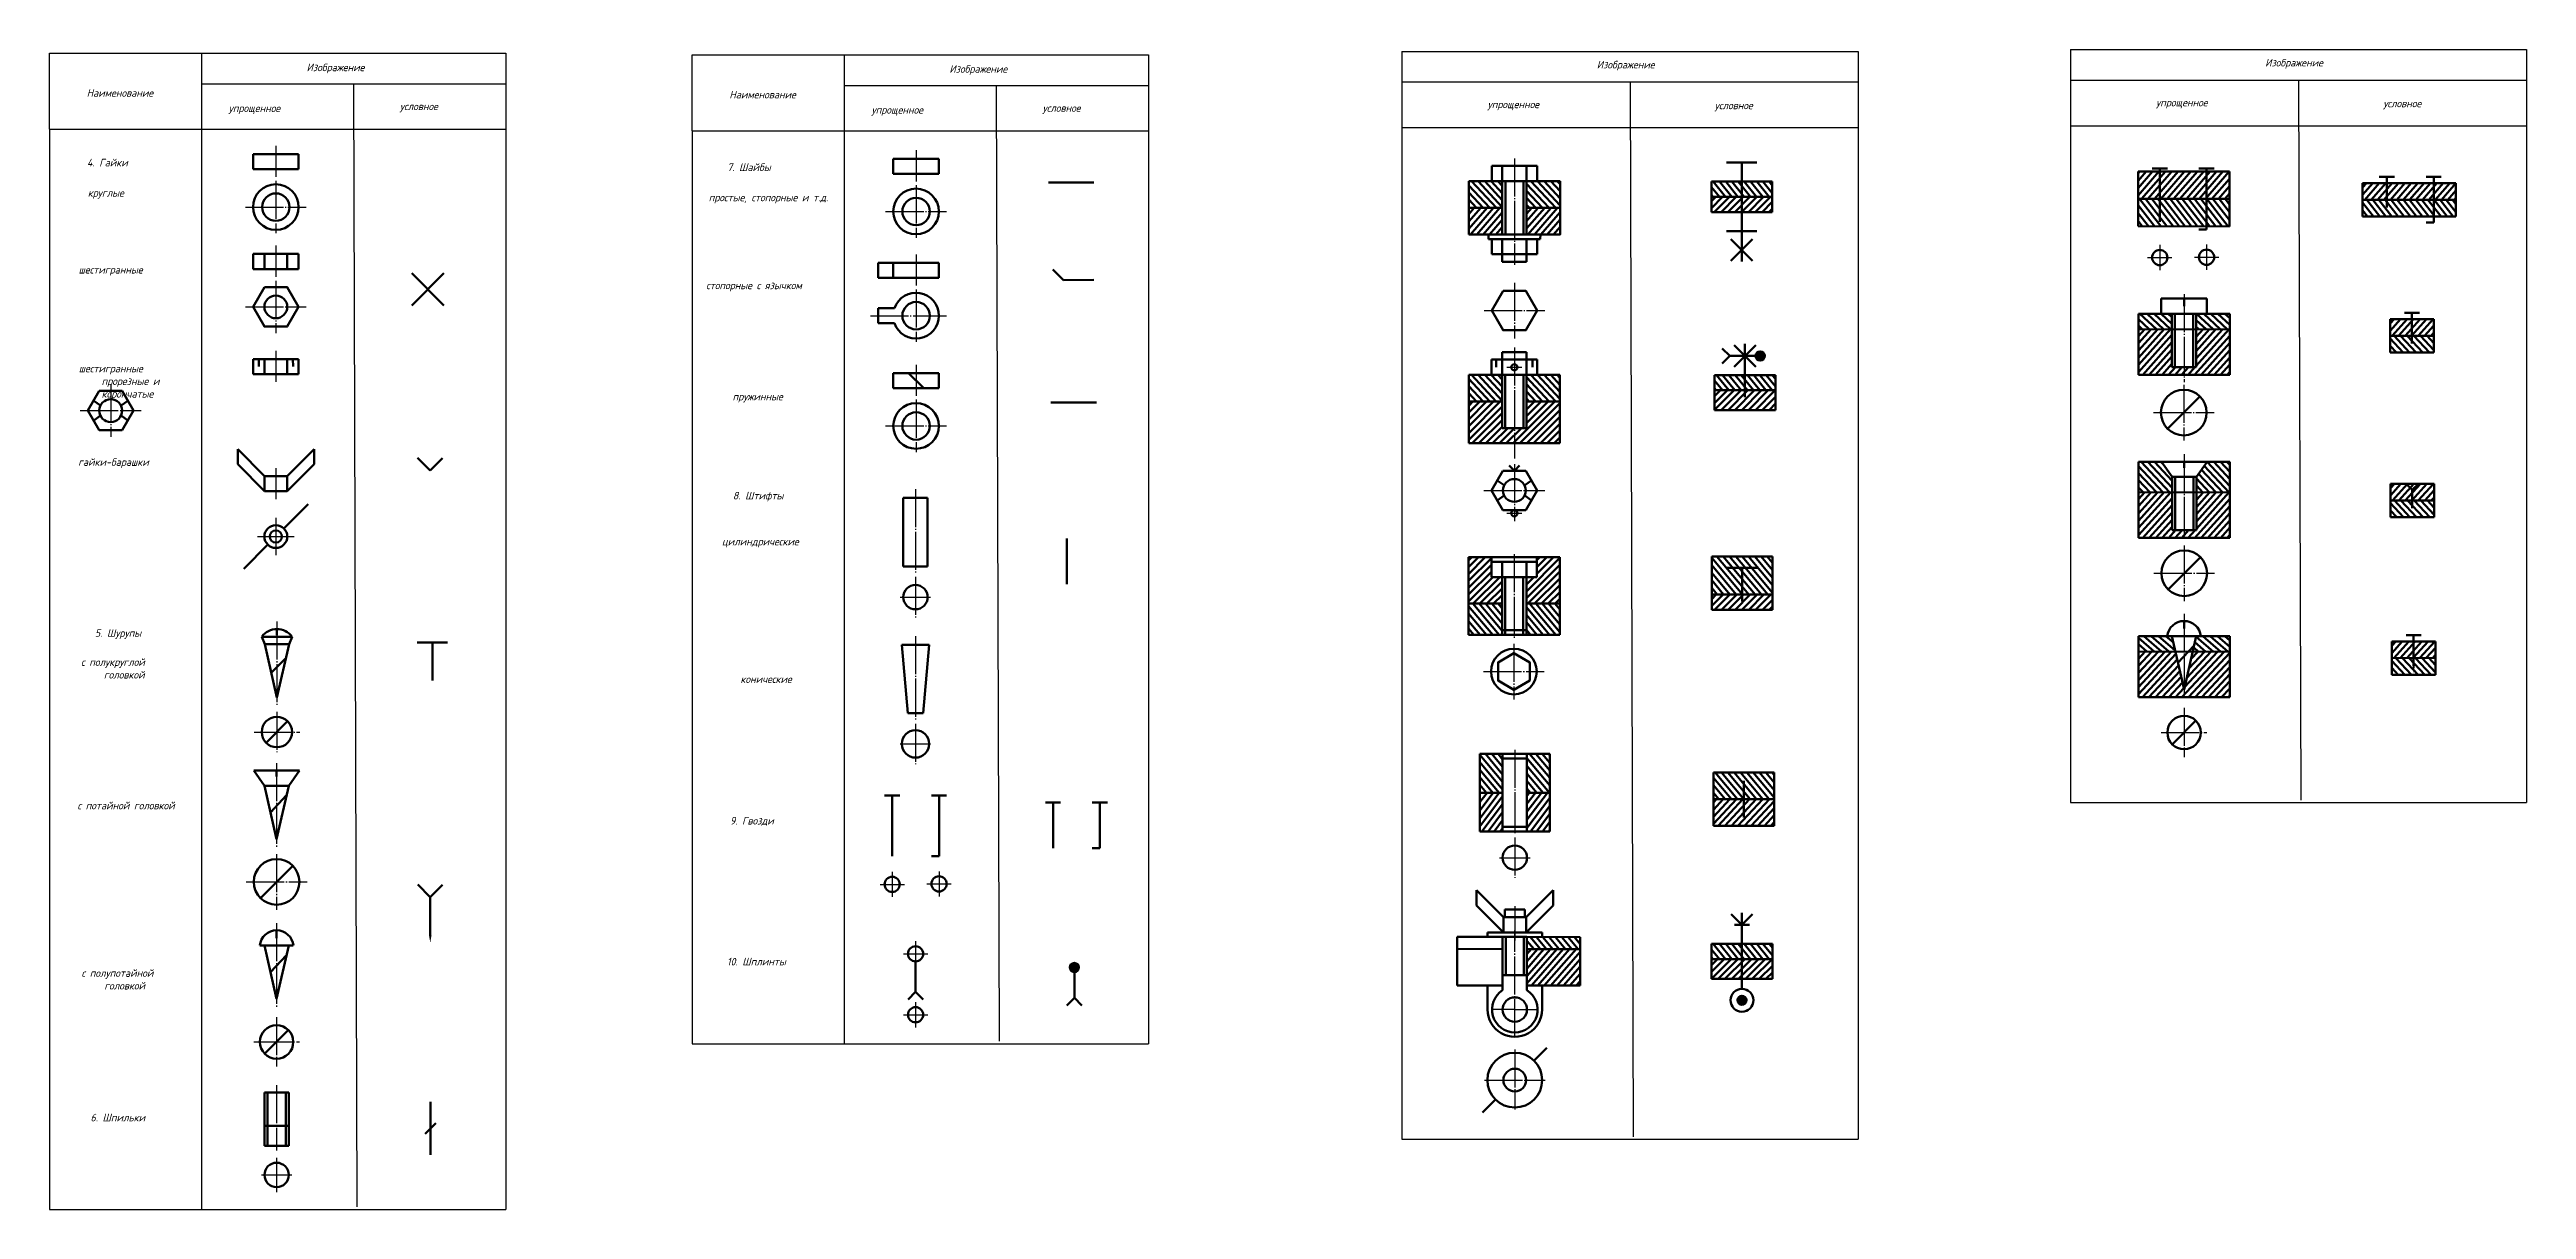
# Model space of a CAD drawing. Header units: millimetres. Extents: x 1399 to 4848, y 1458 to 2650.
# Drawn here: x 2681 to 4310, y 1888 to 2650 of the extents above; entities that cross this region are included whole.
import ezdxf

# ---------------------------------------------------------------- set-up
doc = ezdxf.new("R2010")
doc.units = ezdxf.units.MM
doc.linetypes.add('JIS_08_25', pattern=[28, 25, -1.125, 0.75, -1.125])
for name, color, linetype, lineweight in [('Осевые линии', 140, 'JIS_08_25', 30), ('Основные линии', 10, 'Continuous', 70), ('Размеры', 7, 'Continuous', 30), ('Тонкие', 90, 'Continuous', 30)]:
    doc.layers.add(name, color=color, linetype=linetype, lineweight=lineweight)
doc.styles.add('ГОСТ-5', font='', dxfattribs={"oblique": 15, "height": 5})
doc.styles.get('ГОСТ-5').set_extended_font_data('GOST Common')
pattern_1 = [(45, (-105.9775, 0), (-2.245064, 2.245064), [])]
pattern_2 = [(130, (-105.9775, 0), (-2.432191, -2.0408507), [])]
pattern_3 = [(228, (-65.294, 2.6545), (2.3594848, -2.1244897), [])]

msp = doc.modelspace()

# ---------------------------------------------------------------- texts
at = {"layer": 'Размеры', "char_height": 5, "attachment_point": 1, "style": 'ГОСТ-5'}
for s, insert, width in [('Изображение', (2849.6, 2641), 71.98), ('Изображение', (3272.4, 2640), 71.98), ('Изображение', (3698.2, 2642.8), 71.98), ('Изображение', (4137.8, 2644.1), 71.98), ('Наименование', (2705, 2624.2), 71.98), ('Наименование', (3127.7, 2623.1), 71.98), ('упрощенное', (2798.4, 2614.2), 71.98), ('условное', (2911, 2615.4), 71.98), ('упрощенное', (3221.2, 2613.1), 71.98), ('условное', (3333.7, 2614.3), 71.98), ('упрощенное', (3626.4, 2616.7), 71.98), ('условное', (3775.8, 2616), 71.98), ('упрощенное', (4066.1, 2617.9), 71.98), ('условное', (4215.5, 2617.3), 71.98), ('\\pxi-3,l4,t4;4. Гайки', (2700.2, 2578.4), 71.98), ('\\pxi-3,l4,t4;7. Шайбы', (3121.3, 2575.4), 71.98), ('\\pxi-3,l4,t4;круглые', (2700.7, 2558.5), 71.98), ('\\pxi-3,l4,t4;простые, стопорные и т.д.', (3109.1, 2555.5), 93.379), ('\\pxi-3,l4,t4;шестигранные', (2694.7, 2508), 71.98), ('\\pxi-3,l4,t4;стопорные с язычком', (3107.4, 2497.7), 93.379), ('\\pxi-3,l4,t4;шестигранные прорезные и корончатые', (2694.8, 2443.1), 71.98), ('\\pxi-3,l4,t4;пружинные', (3124.8, 2424.6), 93.379), ('\\pxi-3,l4,t4;гайки-барашки', (2694.4, 2381.6), 71.98), ('\\pxi-3,l4,t4;8. Штифты', (3125, 2359.5), 71.98), ('\\pxi-3,l4,t4;цилиндрические', (3117.8, 2329.3), 93.379), ('\\pxi-3,l4,t4;5. Шурупы', (2705.4, 2269.2), 71.98), ('\\pxi-3,l4,t4;с полукруглой головкой', (2696.3, 2250.1), 71.98), ('\\pxi-3,l4,t4;конические', (3130, 2238.9), 93.379), ('\\pxi-3,l4,t4;с потайной головкой', (2693.9, 2155.8), 71.98), ('\\pxi-3,l4,t4;9. Гвозди', (3123.1, 2145.8), 71.98), ('\\pxi-3,l4,t4;10. Шплинты', (3121.1, 2053.2), 71.98), ('\\pxi-3,l4,t4;с полупотайной головкой', (2696.6, 2045.7), 71.98), ('\\pxi-3,l4,t4;6. Шпильки', (2702.5, 1950.7), 71.98)]:
    msp.add_mtext(s, dxfattribs=dict(at, insert=insert, width=width))

# ---------------------------------------------------------------- hatches: boundary and pattern name
at = {"layer": 'Основные линии'}
h = msp.add_hatch(dxfattribs=at)
h.set_pattern_fill('ANSI31', color=256, angle=88)
h.set_pattern_definition([(133, (-105.9775, 0), (-2.322048, -2.1653448), [])])
h.paths.add_polyline_path([(3636.1, 2563.7), (3629.1, 2563.7), (3614.1, 2563.7), (3614.1, 2546.2), (3636.1, 2546.2)])
h.paths.add_polyline_path([(3674.1, 2546.2), (3674.1, 2563.7), (3659.1, 2563.7), (3652.1, 2563.7), (3652.1, 2546.2)])
h = msp.add_hatch(dxfattribs=at)
h.set_pattern_fill('ANSI31', color=256, angle=84)
h.set_pattern_definition([(129, (-105.9775, 0), (-2.4674384, -1.9980922), [])])
h.paths.add_polyline_path([(3793.6, 2563.4), (3773.6, 2563.4), (3773.6, 2553.4), (3793.6, 2553.4)])
h.paths.add_polyline_path([(3813.6, 2563.4), (3793.6, 2563.4), (3793.6, 2553.4), (3813.6, 2553.4)])
h = msp.add_hatch(dxfattribs=at)
h.set_pattern_fill('ANSI31', color=256, angle=4)
h.set_pattern_definition([(49, (-65.294, 2.6545), (-2.396203, 2.0829874), [])])
h.paths.add_polyline_path([(4068.5, 2570), (4054.3, 2570), (4054.3, 2552), (4068.5, 2552)])
h.paths.add_polyline_path([(4099.3, 2570), (4068.5, 2570), (4068.5, 2552), (4099.3, 2552)])
h.paths.add_polyline_path([(4114.3, 2570), (4099.3, 2570), (4099.3, 2552), (4114.3, 2552)])
h.paths.add_polyline_path([(4217.9, 2562.5), (4201.9, 2562.5), (4201.9, 2551.5), (4217.9, 2551.5)])
h.paths.add_polyline_path([(4248.7, 2562.5), (4217.9, 2562.5), (4217.9, 2551.5), (4248.7, 2551.5)])
h.paths.add_polyline_path([(4263.3, 2562.5), (4248.7, 2562.5), (4248.7, 2551.5), (4263.3, 2551.5)])
h = msp.add_hatch(dxfattribs=at)
h.set_pattern_fill('ANSI31', color=256, angle=4)
h.set_pattern_definition([(49, (-105.9775, 0), (-2.396203, 2.0829874), [])])
h.paths.add_polyline_path([(3636.1, 2546.2), (3614.1, 2546.2), (3614.1, 2528.7), (3636.1, 2528.7)])
h.paths.add_polyline_path([(3674.1, 2528.7), (3674.1, 2546.2), (3652.1, 2546.2), (3652.1, 2528.7)])
h = msp.add_hatch(dxfattribs=at)
h.set_pattern_fill('ANSI31', color=256)
h.set_pattern_definition(pattern_1)
h.paths.add_polyline_path([(3793.6, 2553.4), (3773.6, 2553.4), (3773.6, 2543.4), (3793.6, 2543.4)])
h.paths.add_polyline_path([(3813.6, 2553.4), (3793.6, 2553.4), (3793.6, 2543.4), (3813.6, 2543.4)])
h = msp.add_hatch(dxfattribs=at)
h.set_pattern_fill('ANSI31', color=256, angle=83)
h.set_pattern_definition([(128, (-65.294, 2.6545), (-2.5019341, -1.9547252), [])])
h.paths.add_polyline_path([(4054.3, 2552), (4054.3, 2534.1), (4099.3, 2534), (4099.3, 2552)])
h.paths.add_polyline_path([(4114.3, 2552), (4099.3, 2552), (4099.3, 2534), (4114.3, 2533.9)])
h.paths.add_polyline_path([(4248.7, 2551.5), (4201.9, 2551.5), (4201.9, 2540.5), (4248.7, 2540.5)])
h.paths.add_polyline_path([(4263.3, 2551.5), (4248.7, 2551.5), (4248.7, 2540.5), (4263.3, 2540.5)])
h = msp.add_hatch(dxfattribs=at)
h.set_pattern_fill('ANSI31', color=256, angle=92)
h.set_pattern_definition([(137, (-65.294, 2.6545), (-2.1653448, -2.322048), [])])
h.paths.add_polyline_path([(4076.5, 2466.4), (4076.5, 2476.5), (4069.5, 2476.5), (4054.5, 2476.5), (4054.5, 2466.5)])
h.paths.add_polyline_path([(4114.5, 2466.3), (4114.5, 2476.5), (4099.5, 2476.5), (4092.5, 2476.5), (4092.5, 2466.4)])
h = msp.add_hatch(dxfattribs=at)
h.set_pattern_fill('ANSI31', color=256, angle=183)
h.set_pattern_definition(pattern_3)
h.paths.add_polyline_path([(4076.5, 2466.4), (4054.5, 2466.5), (4054.5, 2436.5), (4084.5, 2436.5), (4084.5, 2441.5), (4076.5, 2441.5)])
h.paths.add_polyline_path([(4092.5, 2466.4), (4092.5, 2441.5), (4084.5, 2441.5), (4084.5, 2436.5), (4114.5, 2436.5), (4114.5, 2466.3)])
h = msp.add_hatch(dxfattribs=at)
h.set_pattern_fill('ANSI31', color=256, angle=183)
h.set_pattern_definition(pattern_3)
h.paths.add_polyline_path([(4234.4, 2473.1), (4220, 2473.1), (4220, 2462.1), (4234.4, 2462.1)])
h.paths.add_polyline_path([(4248.8, 2473.1), (4236.1, 2473.1), (4234.4, 2473.1), (4234.4, 2462.1), (4248.8, 2462.1)])
h = msp.add_hatch(dxfattribs=at)
h.set_pattern_fill('ANSI31', color=256, angle=88)
h.set_pattern_definition([(133, (-65.294, 2.6545), (-2.322048, -2.1653448), [])])
h.paths.add_polyline_path([(4220, 2462.1), (4220, 2451.1), (4248.8, 2451.1), (4248.8, 2462.1)])
h = msp.add_hatch(color=256, dxfattribs=at)
h.dxf.hatch_style = 1
h.paths.add_polyline_path([(3808.7, 2448.8, 1), (3802.7, 2448.8, 1)])
h = msp.add_hatch(dxfattribs=at)
h.set_pattern_fill('ANSI31', color=256, angle=88)
h.set_pattern_definition([(133, (-106.0034, -127.297), (-2.322048, -2.1653448), [])])
h.paths.add_polyline_path([(3636, 2436.4), (3629, 2436.4), (3614, 2436.4), (3614, 2418.9), (3636, 2418.9)])
h.paths.add_polyline_path([(3674, 2418.9), (3674, 2436.4), (3659, 2436.4), (3652, 2436.4), (3652, 2418.9)])
h = msp.add_hatch(dxfattribs=at)
h.set_pattern_fill('ANSI31', color=256, angle=84)
h.set_pattern_definition([(129, (-103.8605, -127.159), (-2.4674384, -1.9980922), [])])
h.paths.add_polyline_path([(3795.7, 2436.3), (3775.7, 2436.3), (3775.7, 2426.3), (3795.7, 2426.3)])
h.paths.add_polyline_path([(3815.7, 2436.3), (3795.7, 2436.3), (3795.7, 2426.3), (3815.7, 2426.3)])
h = msp.add_hatch(dxfattribs=at)
h.set_pattern_fill('ANSI31', color=256)
h.set_pattern_definition([(45, (-106.0286, 7.1946), (-2.245064, 2.245064), [])])
h.paths.add_polyline_path([(3636, 2418.9), (3614, 2418.9), (3614, 2391.4), (3643, 2391.4), (3643, 2401.4), (3636, 2401.4)])
h.paths.add_polyline_path([(3674, 2418.9), (3652, 2418.9), (3652, 2401.4), (3643, 2401.4), (3643, 2391.4), (3674, 2391.4)])
h = msp.add_hatch(dxfattribs=at)
h.set_pattern_fill('ANSI31', color=256)
h.set_pattern_definition(pattern_1)
h.paths.add_polyline_path([(3815.7, 2413.3), (3815.7, 2426.3), (3775.7, 2426.3), (3775.7, 2413.3)])
h = msp.add_hatch(dxfattribs=at)
h.set_pattern_fill('ANSI31', color=256, angle=88)
h.set_pattern_definition([(133, (-65.284, 25.448), (-2.322048, -2.1653448), [])])
h.paths.add_polyline_path([(4076.6, 2359.2), (4076.6, 2369.3), (4069.6, 2379.3), (4054.6, 2379.3), (4054.6, 2369.3), (4054.6, 2359.3)])
h.paths.add_polyline_path([(4114.6, 2359), (4114.6, 2379.3), (4099.6, 2379.3), (4092.6, 2369.3), (4092.6, 2359.1)])
h = msp.add_hatch(dxfattribs=at)
h.set_pattern_fill('ANSI31', color=256, angle=183)
h.set_pattern_definition([(228, (-65.095, -105.619), (2.3594848, -2.1244897), [])])
h.paths.add_polyline_path([(4234.6, 2364.8), (4220.2, 2364.8), (4220.2, 2353.8), (4234.6, 2353.8)])
h.paths.add_polyline_path([(4249, 2364.8), (4236.3, 2364.8), (4234.6, 2364.8), (4234.6, 2353.8), (4249, 2353.8)])
h = msp.add_hatch(dxfattribs=at)
h.set_pattern_fill('ANSI31', color=256, angle=183)
h.set_pattern_definition([(228, (-65.2536, -104.5767), (2.3594848, -2.1244897), [])])
h.paths.add_polyline_path([(4076.6, 2359.2), (4054.6, 2359.3), (4054.6, 2329.3), (4084.6, 2329.3), (4084.6, 2334.3), (4076.6, 2334.3)])
h.paths.add_polyline_path([(4114.6, 2359), (4092.6, 2359.1), (4092.6, 2334.3), (4084.6, 2334.3), (4084.6, 2329.3), (4114.6, 2329.3)])
h = msp.add_hatch(dxfattribs=at)
h.set_pattern_fill('ANSI31', color=256, angle=88)
h.set_pattern_definition([(133, (-65.095, -105.619), (-2.322048, -2.1653448), [])])
h.paths.add_polyline_path([(4220.2, 2353.8), (4220.2, 2342.8), (4249, 2342.8), (4249, 2353.8)])
h = msp.add_hatch(dxfattribs=at)
h.set_pattern_fill('ANSI31', color=256)
h.set_pattern_definition(pattern_1)
h.paths.add_polyline_path([(3628.9, 2303.5), (3628.9, 2313.5), (3628.9, 2316.5), (3613.9, 2316.5), (3613.9, 2286), (3635.9, 2286), (3635.9, 2303.5)])
h.paths.add_polyline_path([(3658.9, 2303.5), (3651.9, 2303.5), (3651.9, 2286), (3673.9, 2286), (3673.9, 2316.5), (3658.9, 2316.5), (3658.9, 2313.5)])
h = msp.add_hatch(dxfattribs=at)
h.set_pattern_fill('ANSI31', color=256, angle=85)
h.set_pattern_definition(pattern_2)
h.paths.add_polyline_path([(3813.8, 2292), (3813.8, 2317), (3793.8, 2317), (3773.8, 2317), (3773.8, 2292)])
h = msp.add_hatch(dxfattribs=at)
h.set_pattern_fill('ANSI31', color=256, angle=85)
h.set_pattern_definition(pattern_2)
h.paths.add_polyline_path([(3613.9, 2265.5), (3635.9, 2265.5), (3635.9, 2268.5), (3635.9, 2286), (3613.9, 2286)])
h.paths.add_polyline_path([(3651.9, 2286), (3651.9, 2268.5), (3651.9, 2265.5), (3673.9, 2265.5), (3673.9, 2286)])
h = msp.add_hatch(dxfattribs=at)
h.set_pattern_fill('ANSI31', color=256)
h.set_pattern_definition([(45, (-105.747, -261.4324), (-2.245064, 2.245064), [])])
h.paths.add_polyline_path([(3793.8, 2292), (3773.8, 2292), (3773.8, 2282), (3793.8, 2282)])
h.paths.add_polyline_path([(3813.8, 2292), (3793.8, 2292), (3793.8, 2282), (3813.8, 2282)])
h = msp.add_hatch(dxfattribs=at)
h.set_pattern_fill('ANSI31', color=256, angle=94)
h.set_pattern_definition([(139, (-63.67, 58.8668), (-2.0829874, -2.396203), [])])
h.paths.add_polyline_path([(4078.8, 2254.5), (4076.5, 2264.6), (4069.5, 2264.6), (4054.5, 2264.6), (4054.5, 2254.6)])
h.paths.add_polyline_path([(4114.5, 2254.3), (4114.5, 2264.6), (4099.5, 2264.6), (4092.5, 2264.6), (4090.2, 2254.4)])
h = msp.add_hatch(dxfattribs=at)
h.set_pattern_fill('ANSI31', color=256, angle=182)
h.set_pattern_definition([(227, (-63.67, 58.8668), (2.322048, -2.1653448), [])])
h.paths.add_polyline_path([(4078.8, 2254.5), (4054.5, 2254.6), (4054.5, 2224.6), (4084.5, 2224.6), (4084.5, 2229.6)])
h.paths.add_polyline_path([(4114.5, 2254.3), (4090.2, 2254.4), (4084.5, 2229.6), (4084.5, 2224.6), (4114.5, 2224.6)])
h = msp.add_hatch(dxfattribs=at)
h.set_pattern_fill('ANSI31', color=256, angle=183)
h.set_pattern_definition([(228, (-64.1625, -209.149), (2.3594848, -2.1244897), [])])
h.paths.add_polyline_path([(4235.5, 2261.2), (4221.1, 2261.2), (4221.1, 2250.2), (4235.5, 2250.3)])
h.paths.add_polyline_path([(4249.9, 2261.2), (4237.2, 2261.2), (4235.5, 2261.2), (4235.5, 2250.3), (4249.9, 2250.3)])
h = msp.add_hatch(dxfattribs=at)
h.set_pattern_fill('ANSI31', color=256, angle=88)
h.set_pattern_definition([(133, (-64.1625, -209.149), (-2.322048, -2.1653448), [])])
h.paths.add_polyline_path([(4221.1, 2250.2), (4221.1, 2239.2), (4249.9, 2239.2), (4249.9, 2250.3)])
h = msp.add_hatch(dxfattribs=at)
h.set_pattern_fill('ANSI31', color=256, angle=85)
h.set_pattern_definition(pattern_2)
h.paths.add_polyline_path([(3636.3, 2184.2), (3636.3, 2187.2), (3621.3, 2187.2), (3621.3, 2161.7), (3636.3, 2161.7)])
h.paths.add_polyline_path([(3667.3, 2187.2), (3652.3, 2187.2), (3652.3, 2184.2), (3652.3, 2161.7), (3667.3, 2161.7)])
h = msp.add_hatch(dxfattribs=at)
h.set_pattern_fill('ANSI31', color=256, angle=85)
h.set_pattern_definition(pattern_2)
h.paths.add_polyline_path([(3814.9, 2157.5), (3814.9, 2175), (3794.9, 2175), (3774.9, 2175), (3774.9, 2157.5)])
h = msp.add_hatch(dxfattribs=at)
h.set_pattern_fill('ANSI31', color=256, angle=8)
h.set_pattern_definition([(53, (-105.9775, 0), (-2.5356677, 1.9107627), [])])
h.paths.add_polyline_path([(3636.3, 2161.7), (3621.3, 2161.7), (3621.3, 2136.2), (3636.3, 2136.2), (3636.3, 2139.2)])
h.paths.add_polyline_path([(3652.3, 2139.2), (3652.3, 2136.2), (3667.3, 2136.2), (3667.3, 2161.7), (3652.3, 2161.7)])
h = msp.add_hatch(dxfattribs=at)
h.set_pattern_fill('ANSI31', color=256, angle=2)
h.set_pattern_definition([(47, (-105.9775, 0), (-2.322048, 2.1653448), [])])
h.paths.add_polyline_path([(3774.9, 2140), (3814.9, 2140), (3814.9, 2157.5), (3774.9, 2157.5)])
h = msp.add_hatch(dxfattribs=at)
h.set_pattern_fill('ANSI31', color=256, angle=85)
h.set_pattern_definition([(130, (-515.8205, -145.2366), (-2.4321911, -2.0408507), [])])
h.paths.add_polyline_path([(3687.3, 2058.9), (3687.3, 2066.7), (3652.3, 2066.9), (3652.3, 2058.8)])
h = msp.add_hatch(dxfattribs=at)
h.set_pattern_fill('ANSI31', color=256, angle=4)
h.set_pattern_definition([(49, (-515.8205, -145.2366), (-2.396203, 2.0829874), [])])
h.paths.add_polyline_path([(3687.3, 2034.9), (3687.3, 2058.9), (3652.3, 2058.8), (3652.3, 2034.9)])
h = msp.add_hatch(dxfattribs=at)
h.set_pattern_fill('ANSI31', color=256, angle=84)
h.set_pattern_definition([(129, (-105.9085, -501.1707), (-2.4674384, -1.9980922), [])])
h.paths.add_polyline_path([(3793.7, 2062.3), (3773.7, 2062.3), (3773.7, 2052.3), (3793.7, 2052.3)])
h.paths.add_polyline_path([(3813.7, 2062.3), (3793.7, 2062.3), (3793.7, 2052.3), (3813.7, 2052.3)])
h = msp.add_hatch(color=256, dxfattribs=at)
h.dxf.hatch_style = 1
h.paths.add_polyline_path([(3351.6, 2046.8, 1), (3357.6, 2046.8, 1)])
h = msp.add_hatch(dxfattribs=at)
h.set_pattern_fill('ANSI31', color=256)
h.set_pattern_definition([(45, (-108.0255, -374.0118), (-2.245064, 2.245064), [])])
h.paths.add_polyline_path([(3813.7, 2039.3), (3813.7, 2052.3), (3773.7, 2052.3), (3773.7, 2039.3)])
h = msp.add_hatch(color=256, dxfattribs=at)
h.dxf.hatch_style = 1
h.paths.add_polyline_path([(3796.7, 2025.3, 1), (3790.7, 2025.3, 1)])

# ---------------------------------------------------------------- linework, layer by layer
at = {"layer": 'Осевые линии'}
for p, q in [((2829.4, 2587), (2829.4, 2566.5)), ((3250.5, 2584), (3250.5, 2563.5)), ((3644.1, 2578.7), (3644.1, 2508.7)), ((2829.4, 2564), (2829.4, 2529.5)), ((3250.5, 2561), (3250.5, 2526.5)), ((2809.4, 2546.7), (2849.4, 2546.7)), ((3230.5, 2543.8), (3270.5, 2543.8)), ((2829.4, 2521.4), (2829.4, 2500.9)), ((3250.5, 2515.6), (3250.5, 2495.1)), ((4060.5, 2513.5), (4076.5, 2513.5)), ((4068.5, 2521.8), (4068.5, 2505.2)), ((4091.3, 2513.7), (4107.3, 2513.7)), ((4099.3, 2522), (4099.3, 2505.4)), ((2829.4, 2498.3), (2829.4, 2463.8)), ((3644.1, 2496.9), (3644.1, 2460.4)), ((2809.4, 2481.1), (2849.4, 2481.1)), ((3250.5, 2492.6), (3250.5, 2458.1)), ((3624.1, 2478.6), (3664.1, 2478.6)), ((4084.5, 2489.5), (4084.5, 2431.5)), ((3220.5, 2475.3), (3270.5, 2475.3)), ((2829.4, 2452.3), (2829.4, 2431.8)), ((3644, 2454.4), (3644, 2381.4)), ((2720.8, 2430.2), (2720.8, 2395.7)), ((3250.5, 2443.1), (3250.5, 2422.6)), ((3639, 2441.4), (3649, 2441.4)), ((4084.3, 2429.9), (4084.3, 2393.3)), ((2700.8, 2412.9), (2740.8, 2412.9)), ((3250.5, 2420.1), (3250.5, 2385.6)), ((4064.3, 2411.6), (4104.3, 2411.6)), ((3230.5, 2402.8), (3270.5, 2402.8)), ((4084.6, 2384.3), (4084.6, 2329.3)), ((2829.4, 2375.1), (2829.4, 2354.6)), ((3644, 2377.7), (3644, 2340.2)), ((3250.1, 2361.3), (3250.1, 2306.3)), ((3624, 2360.4), (3664, 2360.4)), ((2817.4, 2330.1), (2841.4, 2330.1)), ((2829.4, 2342.4), (2829.4, 2317.9)), ((3639, 2345.4), (3649, 2345.4)), ((3643.9, 2318.5), (3643.9, 2263.5)), ((4084.6, 2324.3), (4084.6, 2287.7)), ((3250.1, 2303.6), (3250.1, 2277)), ((4064.6, 2306), (4104.6, 2306)), ((3240.1, 2290.3), (3260.1, 2290.3)), ((2830.1, 2274.3), (2830.1, 2219.3)), ((3250.1, 2264.7), (3250.1, 2209.7)), ((4084.5, 2279.3), (4084.5, 2224.3)), ((3643.7, 2259.6), (3643.7, 2223.1)), ((3623.7, 2241.4), (3663.7, 2241.4)), ((4084.5, 2217.6), (4084.5, 2185)), ((2815.1, 2201.6), (2845.1, 2201.6)), ((2830.1, 2214.9), (2830.1, 2188.3)), ((3250.1, 2207), (3250.1, 2180.5)), ((4069.5, 2201.3), (4099.5, 2201.3)), ((3240.1, 2193.8), (3260.1, 2193.8)), ((3644.3, 2190), (3644.3, 2135)), ((2829.9, 2181.1), (2829.9, 2126.1)), ((2829.9, 2121.3), (2829.9, 2084.8)), ((3634.3, 2119), (3654.3, 2119)), ((3644.3, 2132.3), (3644.3, 2105.8)), ((2809.9, 2103.1), (2849.9, 2103.1)), ((3234.8, 2109.8), (3234.8, 2093.2)), ((3257.6, 2101.8), (3273.6, 2101.8)), ((3265.6, 2110), (3265.6, 2093.5)), ((3226.8, 2101.5), (3242.8, 2101.5)), ((3644.3, 2087.1), (3644.3, 2064.6)), ((2829.9, 2075.9), (2829.9, 2020.9)), ((3644.3, 2001.1), (3644.3, 2071.1)), ((3242.2, 2055.8), (3258.2, 2055.8)), ((3250.2, 2064.1), (3250.2, 2047.5)), ((3250.2, 2024.1), (3250.2, 2007.5)), ((2829.9, 2014.2), (2829.9, 1981.7)), ((3242.2, 2015.8), (3258.2, 2015.8)), ((3644.3, 2019.2), (3629.6, 2019.2)), ((3644.3, 2019.2), (3658.5, 2019.2)), ((2814.9, 1997.9), (2844.9, 1997.9)), ((3644.3, 1993), (3644.3, 1953.5)), ((3624.3, 1972.8), (3664.3, 1972.8)), ((2829.9, 1969.5), (2829.9, 1926.5)), ((2819.9, 1910.5), (2839.9, 1910.5)), ((2829.9, 1921.7), (2829.9, 1899.2))]:
    msp.add_line(p, q, dxfattribs=at)
at = {"layer": 'Основные линии'}
for p, q in [((2814.4, 2571.5), (2814.4, 2581.5)), ((2814.4, 2581.5), (2844.4, 2581.5)), ((2844.4, 2581.5), (2844.4, 2571.5)), ((3235.5, 2568.5), (3235.5, 2578.5)), ((3235.5, 2578.5), (3265.5, 2578.5)), ((3265.5, 2578.5), (3265.5, 2568.5)), ((3793.6, 2575.9), (3783.6, 2575.9)), ((3793.6, 2575.9), (3793.6, 2530.9)), ((3793.6, 2575.9), (3803.6, 2575.9)), ((2829.4, 2571.5), (2814.4, 2571.5)), ((2829.4, 2571.5), (2844.4, 2571.5)), ((3250.5, 2568.5), (3235.5, 2568.5)), ((3250.5, 2568.5), (3265.5, 2568.5)), ((3337.5, 2562.9), (3367.5, 2562.9)), ((3629.1, 2563.7), (3614.1, 2563.7)), ((3614.1, 2563.7), (3614.1, 2528.7)), ((3644.1, 2573.7), (3629.1, 2573.7)), ((3629.1, 2573.7), (3629.1, 2563.7)), ((3629.1, 2563.7), (3659.1, 2563.7)), ((3636.1, 2573.7), (3636.1, 2528.7)), ((3638.1, 2528.7), (3638.1, 2563.7)), ((3644.1, 2573.7), (3659.1, 2573.7)), ((3650.1, 2528.7), (3650.1, 2563.7)), ((3652.1, 2573.7), (3652.1, 2528.7)), ((3659.1, 2563.7), (3659.1, 2573.7)), ((3659.1, 2563.7), (3674.1, 2563.7)), ((3674.1, 2563.7), (3674.1, 2528.7)), ((3773.6, 2543.4), (3773.6, 2563.4)), ((3773.6, 2563.4), (3793.6, 2563.4)), ((3793.6, 2563.4), (3813.6, 2563.4)), ((3813.6, 2563.4), (3813.6, 2543.4)), ((4054.3, 2534.1), (4054.3, 2570)), ((4054.3, 2570), (4114.3, 2570)), ((4068.5, 2572), (4063.5, 2572)), ((4068.5, 2572), (4068.5, 2537)), ((4068.5, 2572), (4073.5, 2572)), ((4099.3, 2572), (4094.3, 2572)), ((4099.3, 2572), (4099.3, 2532)), ((4099.3, 2572), (4104.3, 2572)), ((4114.3, 2533.9), (4114.3, 2570)), ((4201.9, 2540.5), (4201.9, 2562.5)), ((4201.9, 2562.5), (4217.9, 2562.5)), ((4217.9, 2566.5), (4212.9, 2566.5)), ((4217.9, 2566.5), (4217.9, 2546.5)), ((4217.9, 2566.5), (4222.9, 2566.5)), ((4217.9, 2562.5), (4263.3, 2562.5)), ((4248.7, 2566.5), (4243.7, 2566.5)), ((4248.7, 2566.5), (4248.7, 2536.5)), ((4248.7, 2566.5), (4253.7, 2566.5)), ((4263.3, 2540.5), (4263.3, 2562.5)), ((3636.1, 2546.2), (3614.1, 2546.2)), ((3652.1, 2546.2), (3674.1, 2546.2)), ((3773.6, 2553.4), (3813.6, 2553.4)), ((3813.6, 2543.4), (3773.6, 2543.4)), ((4054.3, 2552), (4114.3, 2552)), ((4201.9, 2551.5), (4263.3, 2551.5)), ((3614.1, 2528.7), (3636.1, 2528.7)), ((3627.1, 2525.7), (3627.1, 2528.7)), ((3627.1, 2528.7), (3659.1, 2528.7)), ((3629.1, 2525.7), (3627.1, 2525.7)), ((3629.1, 2515.7), (3629.1, 2525.7)), ((3629.1, 2525.7), (3659.1, 2525.7)), ((3636.1, 2525.7), (3636.1, 2515.7)), ((3674.1, 2528.7), (3652.1, 2528.7)), ((3652.1, 2525.7), (3652.1, 2515.7)), ((3659.1, 2528.7), (3661.1, 2528.7)), ((3659.1, 2525.7), (3659.1, 2515.7)), ((3659.1, 2525.7), (3661, 2525.7)), ((3661.1, 2528.7), (3661, 2525.7)), ((3793.6, 2530.9), (3783.6, 2530.9)), ((3786.5, 2525.5), (3800.7, 2511.4)), ((3786.5, 2511.4), (3800.7, 2525.5)), ((3793.6, 2530.9), (3793.6, 2510.9)), ((3793.6, 2530.9), (3803.6, 2530.9)), ((4114.3, 2533.9), (4054.3, 2534.1)), ((4099.3, 2532), (4094.3, 2532)), ((4248.7, 2540.5), (4201.9, 2540.5)), ((4248.7, 2536.5), (4243.7, 2536.5)), ((4248.7, 2540.5), (4263.3, 2540.5)), ((2814.4, 2505.9), (2814.4, 2515.9)), ((2814.4, 2515.9), (2844.4, 2515.9)), ((2821.9, 2505.9), (2821.9, 2515.9)), ((2836.9, 2505.9), (2836.9, 2515.9)), ((2844.4, 2515.9), (2844.4, 2505.9)), ((3235.5, 2510.1), (3225.5, 2510.1)), ((3225.5, 2510.1), (3225.5, 2500.1)), ((3235.5, 2500.1), (3235.5, 2510.1)), ((3235.5, 2510.1), (3265.5, 2510.1)), ((3265.5, 2510.1), (3265.5, 2500.1)), ((3644.1, 2515.7), (3629.1, 2515.7)), ((3636.1, 2515.7), (3636.1, 2510.7)), ((3636.1, 2510.7), (3652.1, 2510.7)), ((3644.1, 2515.7), (3659.1, 2515.7)), ((3652.1, 2510.7), (3652.1, 2515.7)), ((2829.4, 2505.9), (2814.4, 2505.9)), ((2829.4, 2505.9), (2844.4, 2505.9)), ((2918.8, 2503.3), (2940, 2482.1)), ((2918.8, 2482.1), (2940, 2503.3)), ((3225.5, 2500.1), (3235.5, 2500.1)), ((3250.5, 2500.1), (3235.5, 2500.1)), ((3250.5, 2500.1), (3265.5, 2500.1)), ((3347.5, 2498.6), (3340.5, 2505.7)), ((3347.5, 2498.6), (3367.5, 2498.9)), ((3236.4, 2480.3), (3225.5, 2480.3)), ((3225.5, 2480.3), (3225.5, 2470.3)), ((4069.5, 2476.5), (4054.5, 2476.5)), ((4054.5, 2476.5), (4054.5, 2436.5)), ((4084.5, 2486.5), (4069.5, 2486.5)), ((4069.5, 2486.5), (4069.5, 2476.5)), ((4069.5, 2476.5), (4099.5, 2476.5)), ((4076.5, 2476.5), (4076.5, 2441.5)), ((4078.5, 2441.5), (4078.5, 2476.5)), ((4084.5, 2486.5), (4099.5, 2486.5)), ((4084.5, 2486.5), (4084.5, 2481.5)), ((4090.5, 2441.5), (4090.5, 2476.5)), ((4092.5, 2476.5), (4092.5, 2441.5)), ((4099.5, 2476.5), (4099.5, 2486.5)), ((4099.5, 2476.5), (4114.5, 2476.5)), ((4114.5, 2476.5), (4114.5, 2436.5)), ((4234.4, 2477.1), (4229.4, 2477.1)), ((4234.4, 2477.1), (4234.4, 2457.1)), ((4234.4, 2477.1), (4239.4, 2477.1)), ((3225.5, 2470.3), (3236.4, 2470.3)), ((4054.5, 2466.5), (4114.5, 2466.3)), ((4220, 2451.1), (4220, 2473.1)), ((4220, 2473.1), (4236.1, 2473.1)), ((4220, 2462.1), (4248.8, 2462.1)), ((4236.1, 2473.1), (4248.8, 2473.1)), ((4248.8, 2473.1), (4248.8, 2451.1)), ((2814.4, 2436.8), (2814.4, 2446.8)), ((2814.4, 2446.8), (2844.4, 2446.8)), ((2818.2, 2441.8), (2818.3, 2446.8)), ((2821.9, 2436.8), (2821.9, 2446.8)), ((2836.9, 2436.8), (2836.9, 2446.8)), ((2840.7, 2441.8), (2840.6, 2446.8)), ((2844.4, 2446.8), (2844.4, 2436.8)), ((3644, 2446.4), (3629, 2446.4)), ((3629, 2446.4), (3629, 2436.4)), ((3632, 2446.4), (3632, 2441.4)), ((3652, 2451.4), (3636, 2451.4)), ((3636, 2451.4), (3636, 2446.4)), ((3636, 2446.4), (3636, 2401.4)), ((3644, 2446.4), (3659, 2446.4)), ((3652, 2446.4), (3652, 2451.4)), ((3652, 2446.4), (3652, 2401.4)), ((3656, 2446.4), (3656, 2441.4)), ((3659, 2436.4), (3659, 2446.4)), ((3785.7, 2448.8), (3780.8, 2453.7)), ((3785.7, 2448.8), (3780.8, 2443.8)), ((3805.7, 2448.8), (3785.7, 2448.8)), ((3788.6, 2455.9), (3802.8, 2441.7)), ((3788.6, 2441.7), (3802.8, 2455.9)), ((3795.7, 2456.8), (3795.7, 2421.8)), ((4248.8, 2451.1), (4220, 2451.1)), ((2829.4, 2436.8), (2814.4, 2436.8)), ((2829.4, 2436.8), (2844.4, 2436.8)), ((3235.5, 2427.6), (3235.5, 2437.6)), ((3235.5, 2437.6), (3265.5, 2437.6)), ((3250.5, 2427.6), (3235.5, 2427.6)), ((3255.5, 2427.6), (3245.5, 2437.6)), ((3250.5, 2427.6), (3265.5, 2427.6)), ((3265.5, 2437.6), (3265.5, 2427.6)), ((3629, 2436.4), (3614, 2436.4)), ((3614, 2436.4), (3614, 2391.4)), ((3629, 2436.4), (3659, 2436.4)), ((3638, 2401.4), (3638, 2436.4)), ((3650, 2401.4), (3650, 2436.4)), ((3659, 2436.4), (3674, 2436.4)), ((3674, 2436.4), (3674, 2391.4)), ((3775.7, 2413.3), (3775.7, 2436.3)), ((3775.7, 2436.3), (3795.7, 2436.3)), ((3795.7, 2436.3), (3815.7, 2436.3)), ((3815.7, 2436.3), (3815.7, 2413.3)), ((4054.5, 2436.5), (4114.5, 2436.5)), ((4076.5, 2441.5), (4092.5, 2441.5)), ((2709.6, 2419.4), (2714, 2416.3)), ((2732.1, 2419.4), (2727.6, 2416.3)), ((3339.1, 2418.2), (3369.1, 2418.2)), ((3636, 2418.9), (3614, 2418.9)), ((3652, 2418.9), (3674, 2418.9)), ((3775.7, 2426.3), (3815.7, 2426.3)), ((3815.7, 2413.3), (3775.7, 2413.3)), ((4073.7, 2401), (4094.9, 2422.2)), ((2709.6, 2406.5), (2714, 2409.6)), ((2732.1, 2406.5), (2727.6, 2409.6)), ((3636, 2401.4), (3652, 2401.4)), ((2804.3, 2377.6), (2804.3, 2387.6)), ((2804.3, 2387.6), (2821.9, 2369.9)), ((2854.6, 2387.6), (2836.9, 2369.9)), ((2854.6, 2377.6), (2854.6, 2387.6)), ((2930.9, 2373.5), (2922.6, 2381.8)), ((2930.9, 2373.5), (2939, 2381.6)), ((3614, 2391.4), (3674, 2391.4)), ((4069.6, 2379.3), (4054.6, 2379.3)), ((4054.6, 2379.3), (4054.6, 2369.3)), ((4084.6, 2379.3), (4069.6, 2379.3)), ((4069.6, 2379.3), (4076.6, 2369.3)), ((4084.6, 2379.3), (4084.6, 2375.3)), ((4084.6, 2379.3), (4099.6, 2379.3)), ((4092.6, 2369.3), (4099.6, 2379.3)), ((4114.6, 2379.3), (4099.6, 2379.3)), ((4114.6, 2379.3), (4114.6, 2329.3)), ((2821.9, 2359.9), (2804.3, 2377.6)), ((2821.9, 2359.9), (2821.9, 2369.9)), ((2836.9, 2369.9), (2821.9, 2369.9)), ((2836.9, 2359.9), (2854.6, 2377.6)), ((2836.9, 2359.9), (2836.9, 2369.9)), ((3632.7, 2366.9), (3637.2, 2363.8)), ((3644, 2373.4), (3640.5, 2376.9)), ((3644, 2373.4), (3647.5, 2376.9)), ((3655.2, 2366.9), (3650.8, 2363.8)), ((4054.6, 2369.3), (4054.6, 2329.3)), ((4076.6, 2369.3), (4076.6, 2334.3)), ((4076.6, 2369.3), (4092.6, 2369.3)), ((4078.6, 2334.3), (4078.6, 2369.3)), ((4090.6, 2334.3), (4090.6, 2369.3)), ((4092.6, 2369.3), (4092.6, 2334.3)), ((4220.2, 2342.8), (4220.2, 2364.8)), ((4220.2, 2364.8), (4236.3, 2364.8)), ((4234.6, 2360.8), (4230.6, 2364.8)), ((4234.6, 2360.8), (4238.6, 2364.8)), ((4236.3, 2364.8), (4249, 2364.8)), ((4249, 2364.8), (4249, 2342.8)), ((2821.9, 2359.9), (2836.9, 2359.9)), ((2834.7, 2335.4), (2850.6, 2351.4)), ((3242.1, 2355.5), (3242.1, 2310.5)), ((3242.1, 2355.5), (3258.1, 2355.5)), ((3258.1, 2355.5), (3258.1, 2310.5)), ((3632.7, 2353.9), (3637.2, 2357)), ((3655.2, 2353.9), (3650.8, 2357)), ((4054.6, 2359.3), (4114.6, 2359)), ((4220.2, 2353.8), (4249, 2353.8)), ((4234.6, 2360.8), (4234.6, 2348.8)), ((4076.6, 2334.3), (4092.6, 2334.3)), ((4249, 2342.8), (4220.2, 2342.8)), ((2824.2, 2324.8), (2808.3, 2308.8)), ((3349.6, 2328.9), (3349.6, 2298.9)), ((3613.9, 2316.5), (3613.9, 2265.5)), ((3613.9, 2316.5), (3628.9, 2316.5)), ((3628.9, 2313.5), (3628.9, 2316.5)), ((3628.9, 2316.5), (3658.9, 2316.5)), ((3643.9, 2313.5), (3628.9, 2313.5)), ((3628.9, 2313.5), (3628.9, 2303.5)), ((3635.9, 2313.5), (3635.9, 2268.5)), ((3643.9, 2313.5), (3658.9, 2313.5)), ((3651.9, 2313.5), (3651.9, 2268.5)), ((3658.9, 2316.5), (3658.9, 2313.5)), ((3658.9, 2316.5), (3673.9, 2316.5)), ((3658.9, 2303.5), (3658.9, 2313.5)), ((3673.9, 2316.5), (3673.9, 2265.5)), ((3773.8, 2282), (3773.8, 2317)), ((3773.8, 2317), (3793.8, 2317)), ((3793.8, 2317), (3813.8, 2317)), ((3813.8, 2317), (3813.8, 2282)), ((4054.6, 2329.3), (4114.6, 2329.3)), ((4074, 2295.4), (4095.2, 2316.6)), ((3242.1, 2310.5), (3258.1, 2310.5)), ((3628.9, 2303.5), (3658.9, 2303.5)), ((3637.9, 2268.5), (3637.9, 2303.5)), ((3649.9, 2268.5), (3649.9, 2303.5)), ((3793.8, 2309.5), (3783.8, 2309.5)), ((3793.8, 2309.5), (3793.8, 2287.5)), ((3793.8, 2309.5), (3803.8, 2309.5)), ((3635.9, 2286), (3613.9, 2286)), ((3651.9, 2286), (3673.9, 2286)), ((3773.8, 2292), (3813.8, 2292)), ((3813.8, 2282), (3773.8, 2282)), ((2830.1, 2269.3), (2830.1, 2265.3)), ((3613.9, 2265.5), (3673.9, 2265.5)), ((3635.9, 2268.5), (3651.9, 2268.5)), ((3635.9, 2268.5), (3635.9, 2265.5)), ((3635.9, 2265.5), (3651.9, 2265.5)), ((3637.9, 2268.5), (3637.9, 2265.5)), ((3649.9, 2268.5), (3649.9, 2265.5)), ((3651.9, 2265.5), (3651.9, 2268.5)), ((4069.5, 2264.6), (4054.5, 2264.6)), ((4054.5, 2264.6), (4054.5, 2224.6)), ((4069.5, 2264.6), (4099.5, 2264.6)), ((4073.5, 2264.6), (4095.5, 2264.6)), ((4076.5, 2264.6), (4084.5, 2229.6)), ((4084.5, 2274.6), (4084.5, 2269.6)), ((4084.5, 2229.6), (4092.5, 2264.6)), ((4099.5, 2264.6), (4114.5, 2264.6)), ((4114.5, 2264.6), (4114.5, 2224.6)), ((4235.5, 2265.2), (4230.5, 2265.2)), ((4235.5, 2265.2), (4235.5, 2245.2)), ((4235.5, 2265.2), (4240.5, 2265.2)), ((2820.1, 2264.3), (2840.1, 2264.3)), ((2820.1, 2264.3), (2822.1, 2259.3)), ((2822.1, 2259.3), (2838.1, 2259.3)), ((2822.1, 2259.3), (2830.1, 2224.3)), ((2826.3, 2240.6), (2836, 2250.2)), ((2838.1, 2259.3), (2830.1, 2224.3)), ((2840.1, 2264.3), (2838.1, 2259.3)), ((2932.4, 2260.5), (2922.4, 2260.5)), ((2932.4, 2260.5), (2932.4, 2235.5)), ((2932.4, 2260.5), (2942.4, 2260.5)), ((3241.1, 2259), (3259.1, 2259)), ((3241.1, 2259), (3245.1, 2214)), ((3259.1, 2259), (3255.1, 2214)), ((4054.5, 2254.6), (4114.5, 2254.3)), ((4080.5, 2247.1), (4091.1, 2258.4)), ((4221.1, 2239.2), (4221.1, 2261.2)), ((4221.1, 2261.2), (4237.2, 2261.2)), ((4221.1, 2250.2), (4249.9, 2250.3)), ((4237.2, 2261.2), (4249.9, 2261.2)), ((4249.9, 2261.2), (4249.9, 2239.2)), ((4249.9, 2239.2), (4221.1, 2239.2)), ((4054.5, 2224.6), (4114.5, 2224.6)), ((2823, 2194.6), (2837.1, 2208.7)), ((3245.1, 2214), (3255.1, 2214)), ((4076.7, 2193.5), (4092.3, 2209.1)), ((3621.3, 2161.7), (3621.3, 2187.2)), ((3621.3, 2187.2), (3667.3, 2187.2)), ((3636.3, 2184.2), (3636.3, 2187.2)), ((3636.3, 2187.2), (3652.3, 2187.2)), ((3636.3, 2184.2), (3636.3, 2139.2)), ((3636.3, 2184.2), (3652.3, 2184.2)), ((3652.3, 2187.2), (3652.3, 2184.2)), ((3652.3, 2184.2), (3652.3, 2139.2)), ((3667.3, 2187.2), (3667.3, 2136.2)), ((2829.9, 2176.3), (2814.9, 2176.3)), ((2814.9, 2176.3), (2821.9, 2166.3)), ((2829.9, 2176.3), (2829.9, 2172.3)), ((2829.9, 2176.3), (2844.9, 2176.3)), ((2829.9, 2176.3), (2829.9, 2172.3)), ((2837.9, 2166.3), (2844.9, 2176.3)), ((3774.9, 2140), (3774.9, 2175)), ((3774.9, 2175), (3794.9, 2175)), ((3794.9, 2175), (3814.9, 2175)), ((3794.9, 2169.5), (3794.9, 2145.5)), ((3814.9, 2175), (3814.9, 2140)), ((2821.9, 2166.3), (2837.9, 2166.3)), ((2821.9, 2166.3), (2829.9, 2131.3)), ((2825.9, 2148.8), (2836.4, 2160.1)), ((2829.9, 2131.3), (2837.9, 2166.3)), ((3234.8, 2160), (3229.8, 2160)), ((3234.8, 2160), (3234.8, 2120)), ((3234.8, 2160), (3239.8, 2160)), ((3265.6, 2160), (3260.6, 2160)), ((3265.6, 2160), (3265.6, 2120)), ((3265.6, 2160), (3270.6, 2160)), ((3340.6, 2155.3), (3335.6, 2155.3)), ((3340.6, 2155.3), (3340.6, 2125.3)), ((3340.6, 2155.3), (3345.6, 2155.3)), ((3371.4, 2155.3), (3366.4, 2155.3)), ((3371.4, 2155.3), (3371.4, 2125.3)), ((3371.4, 2155.3), (3376.4, 2155.3)), ((3636.3, 2161.7), (3621.3, 2161.7)), ((3621.3, 2136.2), (3621.3, 2161.7)), ((3652.3, 2161.7), (3667.3, 2161.7)), ((3774.9, 2157.5), (3814.9, 2157.5)), ((3667.3, 2136.2), (3621.3, 2136.2)), ((3636.3, 2139.2), (3652.3, 2139.2)), ((3636.3, 2139.2), (3636.3, 2136.2)), ((3636.3, 2136.2), (3652.3, 2136.2)), ((3652.3, 2136.2), (3652.3, 2139.2)), ((3814.9, 2140), (3774.9, 2140)), ((3265.6, 2120), (3260.6, 2120)), ((3371.4, 2125.3), (3366.4, 2125.3)), ((2819.3, 2092.5), (2840.5, 2113.7)), ((2931, 2093.1), (2922.7, 2101.4)), ((2931, 2093.1), (2939.1, 2101.2)), ((2931, 2093.1), (2931, 2068.1)), ((3619.2, 2087.6), (3619.2, 2097.6)), ((3619.2, 2097.6), (3636.8, 2079.9)), ((3636.8, 2069.9), (3619.2, 2087.6)), ((3669.5, 2097.6), (3651.8, 2079.9)), ((3651.8, 2069.9), (3669.5, 2087.6)), ((3669.5, 2087.6), (3669.5, 2097.6)), ((2829.9, 2071.2), (2829.9, 2066.2)), ((3626.4, 2066.9), (3626.4, 2069.9)), ((3626.4, 2069.9), (3662.2, 2069.9)), ((3636.8, 2069.9), (3636.8, 2079.9)), ((3651.8, 2079.9), (3636.8, 2079.9)), ((3636.8, 2069.9), (3651.8, 2069.9)), ((3637.8, 2079.9), (3637.8, 2084.9)), ((3637.8, 2084.9), (3650.9, 2084.9)), ((3650.8, 2079.9), (3650.9, 2084.9)), ((3651.8, 2069.9), (3651.8, 2079.9)), ((3662.2, 2069.9), (3662.2, 2066.8)), ((3786.6, 2081.8), (3793.7, 2074.8)), ((3798.7, 2074.8), (3788.7, 2074.8)), ((3793.7, 2082.8), (3793.7, 2047.8)), ((3793.7, 2074.8), (3800.7, 2081.8)), ((2818.9, 2061.2), (2840.9, 2061.2)), ((2821.9, 2061.2), (2829.9, 2026.2)), ((2825.9, 2043.7), (2836.4, 2055)), ((2829.9, 2026.2), (2837.9, 2061.2)), ((3606.3, 2035), (3606.5, 2066.9)), ((3636.3, 2058.9), (3606.4, 2059)), ((3621.3, 2066.9), (3606.5, 2066.9)), ((3621.3, 2066.9), (3636.3, 2066.9)), ((3652.3, 2066.9), (3636.3, 2066.9)), ((3636.3, 2031.9), (3636.3, 2066.9)), ((3638.3, 2066.9), (3638.3, 2041.9)), ((3650.3, 2066.9), (3650.3, 2041.9)), ((3652.3, 2031.9), (3652.3, 2066.9)), ((3687.3, 2066.7), (3652.3, 2066.9)), ((3652.3, 2058.8), (3687.3, 2058.9)), ((3687.3, 2034.9), (3687.3, 2066.7)), ((3773.7, 2039.3), (3773.7, 2062.3)), ((3773.7, 2062.3), (3793.7, 2062.3)), ((3793.7, 2062.3), (3813.7, 2062.3)), ((3813.7, 2062.3), (3813.7, 2039.3)), ((3250.2, 2050.8), (3250.2, 2030.8)), ((3354.6, 2046.8), (3354.6, 2026.8)), ((3652.3, 2041.9), (3636.3, 2041.9)), ((3773.7, 2052.3), (3813.7, 2052.3)), ((3813.7, 2039.3), (3773.7, 2039.3)), ((3793.7, 2032.8), (3793.7, 2047.8)), ((3250.2, 2030.8), (3245.3, 2025.9)), ((3250.2, 2030.8), (3255.2, 2025.9)), ((3354.6, 2026.8), (3349.6, 2021.9)), ((3354.6, 2026.8), (3359.5, 2021.9)), ((3636.3, 2034.9), (3606.3, 2035)), ((3626.4, 2019.2), (3626.4, 2034.9)), ((3652.3, 2034.9), (3687.3, 2034.9)), ((3662.2, 2019.2), (3662.2, 2034.9)), ((2822.1, 1990.2), (2837.6, 2005.7)), ((3656.9, 1985.5), (3665.4, 1994.1)), ((2821.9, 1964.7), (2837.9, 1964.7)), ((2821.9, 1929.7), (2821.9, 1964.7)), ((2823.9, 1929.7), (2823.9, 1964.7)), ((2835.9, 1929.7), (2835.9, 1964.7)), ((2837.9, 1929.7), (2837.9, 1964.7)), ((2931.2, 1958.6), (2931.2, 1923.6)), ((3631.6, 1960), (3623.1, 1951.5)), ((2821.9, 1942.7), (2837.9, 1942.7)), ((2931.2, 1941.1), (2927.6, 1937.6)), ((2931.2, 1941.1), (2934.7, 1944.6)), ((2821.9, 1929.7), (2837.9, 1929.7))]:
    msp.add_line(p, q, dxfattribs=at)
for points in [[(2821.9, 2494.1), (2814.4, 2481.1), (2821.9, 2468.1), (2836.9, 2468.1), (2844.4, 2481.1), (2836.9, 2494.1)], [(3636.6, 2491.6), (3629.1, 2478.6), (3636.6, 2465.7), (3651.6, 2465.7), (3659.1, 2478.6), (3651.6, 2491.6)], [(2713.3, 2425.9), (2705.8, 2412.9), (2713.3, 2400), (2728.3, 2400), (2735.8, 2412.9), (2728.3, 2425.9)], [(3636.5, 2373.4), (3629, 2360.4), (3636.5, 2347.4), (3651.5, 2347.4), (3659, 2360.4), (3651.5, 2373.4)], [(3654.1, 2235.4), (3654.1, 2247.4), (3643.7, 2253.4), (3633.3, 2247.4), (3633.3, 2235.4), (3643.7, 2229.4)]]:
    msp.add_lwpolyline(points, close=True, dxfattribs=at)
for centre, radius in [((2829.4, 2546.7), 15), ((3250.5, 2543.8), 15), ((2829.4, 2546.7), 9), ((3250.5, 2543.8), 9), ((4068.5, 2513.5), 5), ((4099.3, 2513.7), 5), ((2829.4, 2481.1), 7.5), ((3250.5, 2475.3), 9), ((3805.7, 2448.8), 3), ((3644, 2441.4), 2), ((2720.8, 2412.9), 7.5), ((3250.5, 2402.8), 15), ((3250.5, 2402.8), 9), ((4084.3, 2411.6), 15), ((3644, 2360.4), 7.5), ((3644, 2345.4), 2), ((2829.4, 2330.1), 7.5), ((2829.4, 2330.1), 4), ((4084.6, 2306), 15), ((3250.1, 2290.3), 8), ((3643.7, 2241.4), 15), ((2830.1, 2201.6), 10), ((3250.1, 2193.8), 9), ((4084.5, 2201.3), 11), ((2829.9, 2103.1), 15), ((3644.3, 2119), 8), ((3234.8, 2101.5), 5), ((3265.6, 2101.8), 5), ((3250.2, 2055.8), 5), ((3354.6, 2046.8), 3), ((3250.2, 2015.8), 5), ((3644.3, 2019.2), 8), ((3793.7, 2025.3), 7.5), ((3793.7, 2025.3), 3), ((2829.9, 1997.9), 11), ((3644.3, 1972.8), 18), ((3644.3, 1972.8), 7.5), ((2829.9, 1910.5), 8)]:
    msp.add_circle(centre, radius, dxfattribs=at)
for centre, radius, start, end in [((3250.5, 2475.3), 15, 199.4712, 160.5288), ((2830.1, 2256.8), 12.5, 36.8699, 143.1301), ((4084.5, 2263.5), 11.1, 5.4526, 174.5474), ((2829.9, 2060.2), 11.1, 5.4526, 174.5474), ((3644.3, 2019.2), 15, 122.231, 57.769), ((3644.3, 2019.2), 17.9, 179.9252, 0)]:
    msp.add_arc(centre, radius, start, end, dxfattribs=at)
for points in [[(2931.6, 2240.5), (2933.3, 2240.5), (2932.4, 2235.5)], [(4234.7, 2245.2), (4236.3, 2245.2), (4235.5, 2240.2)], [(2930.1, 2068.1), (2931.8, 2068.1), (2931, 2063.1)]]:
    msp.add_solid(points, dxfattribs=at)
at = {"layer": 'Тонкие'}
for p, q in [((2680.6, 2597.8), (2680.6, 2647.8)), ((2680.6, 2647.8), (2980.6, 2647.8)), ((2780.6, 2647.8), (2780.6, 1887.8)), ((2980.6, 2647.8), (2980.6, 2597.8)), ((3103.3, 2596.7), (3103.3, 2646.7)), ((3103.3, 2646.7), (3403.3, 2646.7)), ((3203.3, 2646.7), (3203.3, 1996.7)), ((3403.3, 2646.7), (3403.3, 2596.7)), ((3570.1, 2649), (3570.1, 1934)), ((3570.1, 2649), (3870.1, 2649)), ((3870.1, 2649), (3870.1, 2599)), ((4009.7, 2650.2), (4009.7, 2155.2)), ((4009.7, 2650.2), (4309.7, 2650.2)), ((4309.7, 2650.2), (4309.7, 2600.2)), ((2780.6, 2627.8), (2980.6, 2627.8)), ((2880.5, 2627.8), (2882.7, 1889.5)), ((3203.3, 2626.7), (3403.3, 2626.7)), ((3303.2, 2626.7), (3305.2, 1998.4)), ((3570.1, 2629), (3870.1, 2629)), ((3720.1, 2629), (3722.2, 1935.6)), ((4009.7, 2630.2), (4309.7, 2630.2)), ((4159.7, 2630.2), (4161.2, 2156.9)), ((2680.6, 2597.8), (2980.6, 2597.8)), ((2680.6, 2597.8), (2680.6, 1887.8)), ((2980.6, 2597.8), (2980.6, 1887.8)), ((3103.3, 2596.7), (3403.3, 2596.7)), ((3103.3, 2596.7), (3103.3, 1996.7)), ((3403.3, 2596.7), (3403.3, 1996.7)), ((3570.1, 2599), (3870.1, 2599)), ((3870.1, 2599), (3870.1, 1934)), ((4009.7, 2600.2), (4309.7, 2600.2)), ((4309.7, 2600.2), (4309.7, 2155.2)), ((4009.7, 2155.2), (4309.7, 2155.2)), ((3103.3, 1996.7), (3403.3, 1996.7)), ((3570.1, 1934), (3870.1, 1934)), ((2680.6, 1887.8), (2980.6, 1887.8))]:
    msp.add_line(p, q, dxfattribs=at)

msp.set_redraw_order([(e.dxf.handle, doc.entitydb.next_handle()) for e in msp.query("TEXT MTEXT ATTDEF DIMENSION ARC_DIMENSION")])  # texts and dimensions are drawn at this point

doc.saveas('drawing.dxf')
